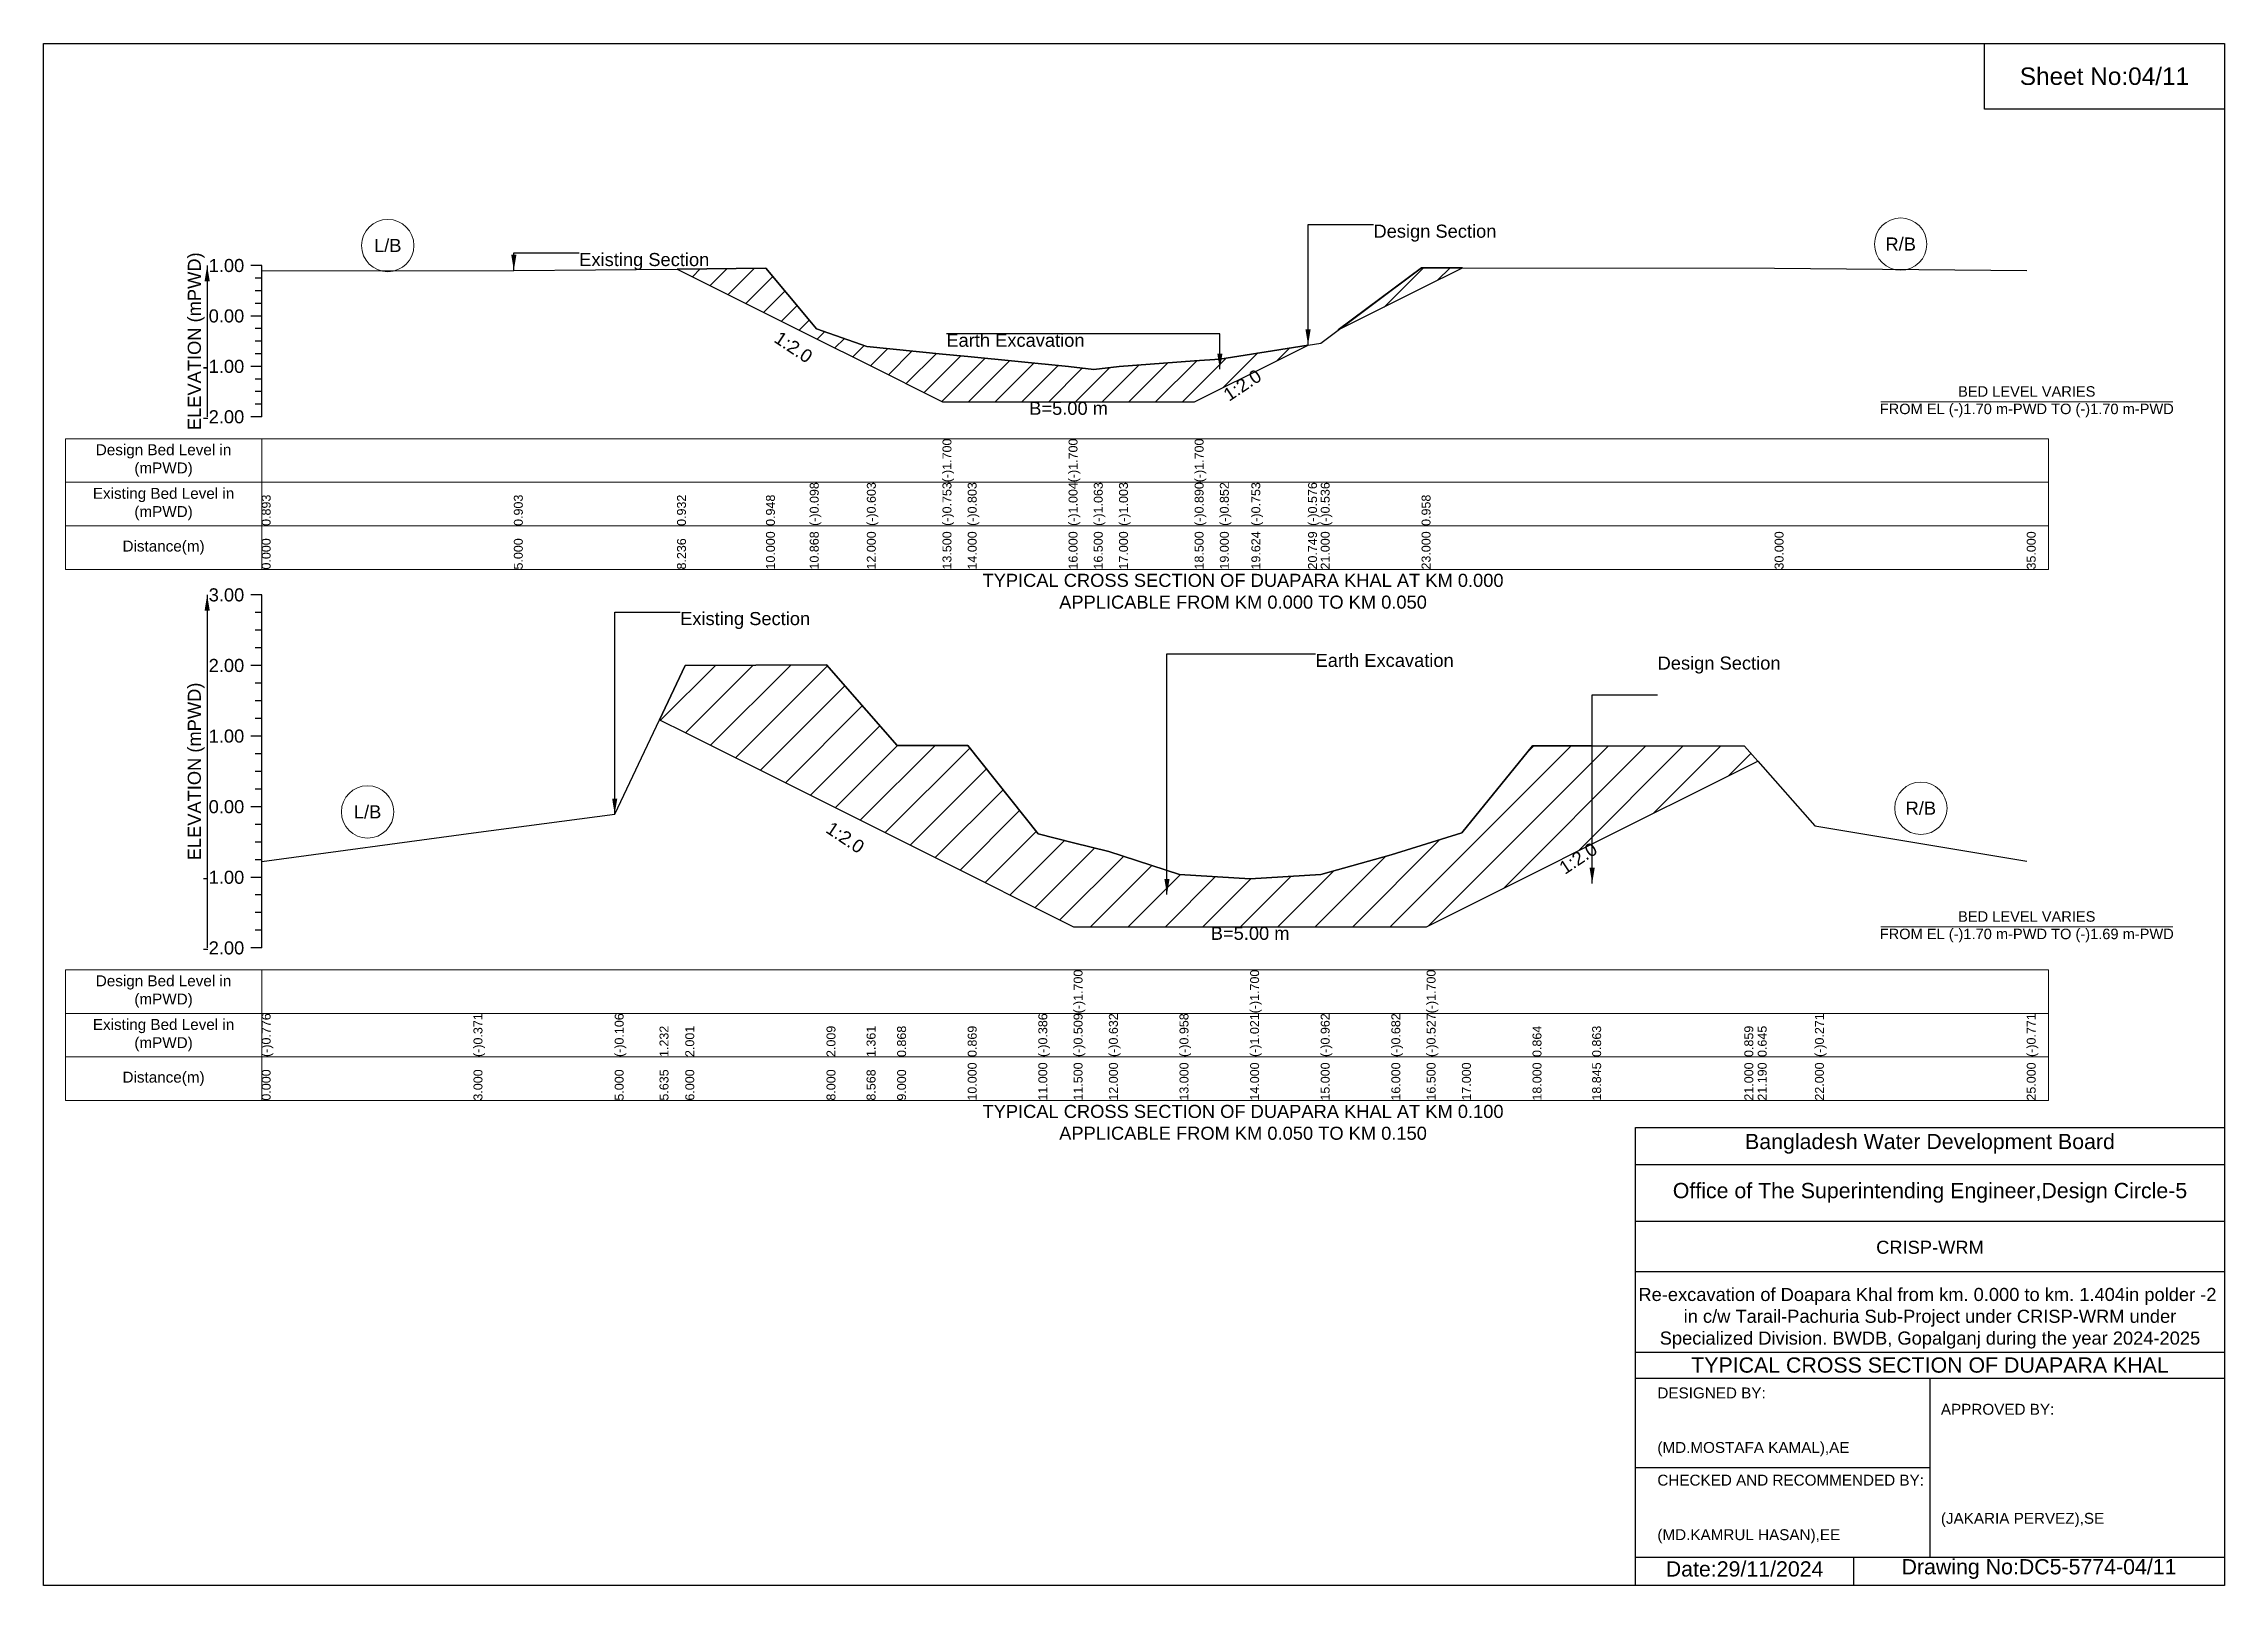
# Model space of a CAD drawing. Header units: inches. Extents: x 91000 to 218000, y -5656 to 7598.
# Drawn here: x 130000 to 138000, y -5656 to 0 of the extents above; entities that cross this region are included whole.
import ezdxf

# ---------------------------------------------------------------- set-up
doc = ezdxf.new("R2010")
doc.units = ezdxf.units.IN
doc.header["$LTSCALE"] = 7
doc.header["$MEASUREMENT"] = 0
for name, color, linetype, lineweight in [('Cross section Data Border', 7, 'Continuous', 9), ('Cross Section Labels', 7, 'Continuous', 9), ('Existing_Bed_Level for Xsection', 7, 'Continuous', 25)]:
    doc.layers.add(name, color=color, linetype=linetype, lineweight=lineweight)
doc.styles.get("Standard").update_dxf_attribs({"font": 'arial.ttf'})
doc.dimstyles.get("Standard").update_dxf_attribs({"dimtxt": 0.18, "dimasz": 0.18, "dimexe": 0.18, "dimexo": 0.0625, "dimgap": 0.09, "dimtad": 0, "dimtih": 1, "dimtoh": 1, "dimdec": 4, "dimzin": 0, "dimdsep": 46, "dimtxsty": 'Standard', "dimcen": 0.09, "dimadec": 0, "dimazin": 0, "dimtfac": 1, "dimtdec": 4, "dimtofl": 0, "dimtmove": 0, "dimatfit": 3, "dimfxl": 1, "dimtolj": 1, "dimtzin": 0, "dimarcsym": 0})

msp = doc.modelspace()

# ---------------------------------------------------------------- texts
at = {"attachment_point": 5}
for s, insert, char_height in [('Sheet No:04/11', (137560, -120), 64), ('Bangladesh Water Development Board', (136920, -4036), 56), ('Office of The Superintending Engineer,Design Circle-5', (136920, -4216), 56)]:
    msp.add_mtext(s, dxfattribs=dict(at, insert=insert, char_height=char_height))
for s, insert, char_height, width, attachment_point in [('CRISP-WRM', (136920, -4416), 48, 2240, 5), ('Re-excavation of Doapara Khal from km. 0.000 to km. 1.404in polder -2  in c/w Tarail-Pachuria Sub-Project under CRISP-WRM under Specialized Division. BWDB, Gopalganj during the year 2024-2025', (136920, -4676), 48, 2160, 5), ('TYPICAL CROSS SECTION OF DUAPARA KHAL', (136920, -4848), 56, 2240, 5), ('DESIGNED BY:^J^J^J(MD.MOSTAFA KAMAL),AE', (135920, -5056), 40, 1120, 4), ('APPROVED BY:^J^J^J^J^J^J(JAKARIA PERVEZ),SE', (136960, -5216), 40, 1120, 4), ('CHECKED AND RECOMMENDED BY:^J^J^J(MD.KAMRUL HASAN),EE', (135920, -5376), 40, 1120, 4), ('Date:29/11/2024', (136240, -5596), 56, 1120, 5), ('Drawing No:DC5-5774-04/11', (137320, -5596), 56, 1760, 5)]:
    msp.add_mtext(s, dxfattribs=dict(insert=insert, char_height=char_height, width=width, attachment_point=attachment_point))
at = {"layer": 'Cross section Data Border', "char_height": 40, "width": 640, "attachment_point": 5}
for s, insert in [('Design Bed Level in (mPWD)', (130440, -1529.3)), ('Existing Bed Level in (mPWD)', (130440, -1689.3)), ('Distance(m)', (130440, -1849.3)), ('Design Bed Level in (mPWD)', (130440, -3477.6)), ('Existing Bed Level in (mPWD)', (130440, -3637.6)), ('Distance(m)', (130440, -3797.6))]:
    msp.add_mtext(s, dxfattribs=dict(at, insert=insert))
at = {"layer": 'Cross Section Labels'}
for s, insert, char_height, attachment_point in [('L/B', (131262.5, -740.7), 48, 5), ('Design Section', (134878.5, -664.1), 48, 1), ('R/B', (136812.5, -735.6), 48, 5), ('Existing Section', (131965, -768.1), 48, 1), ('Earth Excavation', (133311.7, -1064.3), 48, 1), ('BED LEVEL VARIES ^JFROM EL (-)1.70 m-PWD TO (-)1.70 m-PWD', (137275, -1313.8), 38.4, 5), ('B=5.00 m', (133760, -1313.8), 48, 2), ('TYPICAL CROSS SECTION OF DUAPARA KHAL AT KM 0.000^JAPPLICABLE FROM KM 0.000 TO KM 0.050', (134400, -2009.3), 48, 5), ('Existing Section', (132335, -2085.2), 48, 1), ('Earth Excavation', (134666, -2238.6), 48, 1), ('Design Section', (135920.8, -2248.6), 48, 1), ('L/B', (131188.5, -2818.6), 48, 5), ('R/B', (136886.5, -2805), 48, 5), ('BED LEVEL VARIES ^JFROM EL (-)1.70 m-PWD TO (-)1.69 m-PWD', (137275, -3239.9), 38.4, 5), ('B=5.00 m', (134426, -3239.9), 48, 2), ('TYPICAL CROSS SECTION OF DUAPARA KHAL AT KM 0.100^JAPPLICABLE FROM KM 0.050 TO KM 0.150', (134400, -3957.6), 48, 5)]:
    msp.add_mtext(s, dxfattribs=dict(at, insert=insert, char_height=char_height, attachment_point=attachment_point))
at = {"layer": 'Cross Section Labels', "char_height": 48, "attachment_point": 2}
for insert, rotation in [((132764.3, -1093.5), 326.30993), ((134384.2, -1233), 33.69007), ((132954.3, -2892.5), 326.30993), ((135616, -2968.6), 33.69007)]:
    msp.add_mtext('1:2.0', dxfattribs=dict(at, insert=insert, rotation=rotation))
at = {"layer": 'Existing_Bed_Level for Xsection', "rotation": 90}
for s, insert, char_height, attachment_point in [('ELEVATION (mPWD)', (130560, -1091.8), 48, 5), ('(-)1.700', (133297.5, -1609.3), 32.8, 1), ('(-)1.700', (133760, -1609.3), 32.8, 1), ('(-)1.700', (134222.5, -1609.3), 32.8, 1), ('0.893', (130800, -1769.3), 32.8, 1), ('0.903', (131725, -1769.3), 32.8, 1), ('0.932', (132323.6, -1769.3), 32.8, 1), ('0.948', (132650, -1769.3), 32.8, 1), ('(-)0.098', (132810.6, -1769.3), 32.8, 1), ('(-)0.603', (133020, -1769.3), 32.8, 1), ('(-)0.753', (133297.5, -1769.3), 32.8, 1), ('(-)0.803', (133390, -1769.3), 32.8, 1), ('(-)1.004', (133760, -1769.3), 32.8, 1), ('(-)1.063', (133852.5, -1769.3), 32.8, 1), ('(-)1.003', (133945, -1769.3), 32.8, 1), ('(-)0.890', (134222.5, -1769.3), 32.8, 1), ('(-)0.852', (134315, -1769.3), 32.8, 1), ('(-)0.753', (134430.5, -1769.3), 32.8, 1), ('(-)0.576', (134638.5, -1769.3), 32.8, 1), ('(-)0.536', (134685, -1769.3), 32.8, 1), ('0.958', (135055, -1769.3), 32.8, 1), ('0.000', (130800, -1929.3), 32.8, 1), ('5.000', (131725, -1929.3), 32.8, 1), ('8.236', (132323.6, -1929.3), 32.8, 1), ('10.000', (132650, -1929.3), 32.8, 1), ('10.868', (132810.6, -1929.3), 32.8, 1), ('12.000', (133020, -1929.3), 32.8, 1), ('13.500', (133297.5, -1929.3), 32.8, 1), ('14.000', (133390, -1929.3), 32.8, 1), ('16.000', (133760, -1929.3), 32.8, 1), ('16.500', (133852.5, -1929.3), 32.8, 1), ('17.000', (133945, -1929.3), 32.8, 1), ('18.500', (134222.5, -1929.3), 32.8, 1), ('19.000', (134315, -1929.3), 32.8, 1), ('19.624', (134430.5, -1929.3), 32.8, 1), ('20.749', (134638.5, -1929.3), 32.8, 1), ('21.000', (134685, -1929.3), 32.8, 1), ('23.000', (135055, -1929.3), 32.8, 1), ('30.000', (136350, -1929.3), 32.8, 1), ('35.000', (137275, -1929.3), 32.8, 1), ('ELEVATION (mPWD)', (130560, -2670.1), 48, 5), ('(-)1.700', (133778.5, -3557.6), 32.8, 1), ('(-)1.700', (134426, -3557.6), 32.8, 1), ('(-)1.700', (135073.5, -3557.6), 32.8, 1), ('(-)0.776', (130800, -3717.6), 32.8, 1), ('(-)0.371', (131577, -3717.6), 32.8, 1), ('(-)0.106', (132095, -3717.6), 32.8, 1), ('(-)0.386', (133649, -3717.6), 32.8, 1), ('(-)0.509', (133778.5, -3717.6), 32.8, 1), ('(-)0.632', (133908, -3717.6), 32.8, 1), ('(-)0.958', (134167, -3717.6), 32.8, 1), ('(-)1.021', (134426, -3717.6), 32.8, 1), ('(-)0.962', (134685, -3717.6), 32.8, 1), ('(-)0.682', (134944, -3717.6), 32.8, 1), ('(-)0.527', (135073.5, -3717.6), 32.8, 1), ('(-)0.271', (136498, -3717.6), 32.8, 1), ('(-)0.771', (137275, -3717.6), 32.8, 1), ('1.232', (132259.5, -3717.6), 32.8, 1), ('2.001', (132354, -3717.6), 32.8, 1), ('2.009', (132872, -3717.6), 32.8, 1), ('1.361', (133019, -3717.6), 32.8, 1), ('0.868', (133131, -3717.6), 32.8, 1), ('0.869', (133390, -3717.6), 32.8, 1), ('0.864', (135462, -3717.6), 32.8, 1), ('0.863', (135680.8, -3717.6), 32.8, 1), ('0.859', (136239, -3717.6), 32.8, 1), ('0.645', (136288.1, -3717.6), 32.8, 1), ('10.000', (133390, -3877.6), 32.8, 1), ('11.000', (133649, -3877.6), 32.8, 1), ('11.500', (133778.5, -3877.6), 32.8, 1), ('12.000', (133908, -3877.6), 32.8, 1), ('13.000', (134167, -3877.6), 32.8, 1), ('14.000', (134426, -3877.6), 32.8, 1), ('15.000', (134685, -3877.6), 32.8, 1), ('16.000', (134944, -3877.6), 32.8, 1), ('16.500', (135073.5, -3877.6), 32.8, 1), ('17.000', (135203, -3877.6), 32.8, 1), ('18.000', (135462, -3877.6), 32.8, 1), ('18.845', (135680.8, -3877.6), 32.8, 1), ('21.000', (136239, -3877.6), 32.8, 1), ('21.190', (136288.1, -3877.6), 32.8, 1), ('22.000', (136498, -3877.6), 32.8, 1), ('25.000', (137275, -3877.6), 32.8, 1), ('0.000', (130800, -3877.6), 32.8, 1), ('3.000', (131577, -3877.6), 32.8, 1), ('5.000', (132095, -3877.6), 32.8, 1), ('5.635', (132259.5, -3877.6), 32.8, 1), ('6.000', (132354, -3877.6), 32.8, 1), ('8.000', (132872, -3877.6), 32.8, 1), ('8.568', (133019, -3877.6), 32.8, 1), ('9.000', (133131, -3877.6), 32.8, 1)]:
    msp.add_mtext(s, dxfattribs=dict(at, insert=insert, char_height=char_height, attachment_point=attachment_point))
at = {"layer": 'Existing_Bed_Level for Xsection', "char_height": 48, "attachment_point": 6}
for s, insert in [('1.00', (130736, -814.3)), ('0.00', (130736, -999.3)), ('-1.00', (130736, -1184.3)), ('-2.00', (130736, -1369.3)), ('3.00', (130736, -2022.6)), ('2.00', (130736, -2281.6)), ('1.00', (130736, -2540.6)), ('0.00', (130736, -2799.6)), ('-1.00', (130736, -3058.6)), ('-2.00', (130736, -3317.6))]:
    msp.add_mtext(s, dxfattribs=dict(at, insert=insert))

# ---------------------------------------------------------------- hatches: boundary and pattern name
at = {"layer": 'Existing_Bed_Level for Xsection'}
h = msp.add_hatch(dxfattribs=at)
h.set_pattern_fill('ANSI31', color=256, scale=555, style=0)
h.paths.add_polyline_path([(132323.6, -826.9), (132650, -990.1), (132810.6, -1070.4), (132835, -1082.6), (133020, -1175.1), (133297.5, -1313.8), (133390, -1313.8), (133760, -1313.8), (133852.5, -1313.8), (133945, -1313.8), (134222.5, -1313.8), (134315, -1267.6), (134430.5, -1209.9), (134638.5, -1105.9), (134430.5, -1138.7), (134315, -1157), (134222.5, -1163.9), (133945, -1184.9), (133852.5, -1196), (133760, -1185.1), (133390, -1147.9), (133297.5, -1138.7), (133020, -1110.9), (132835, -1046.9), (132810.6, -1017.4), (132650, -824)])
h = msp.add_hatch(dxfattribs=at)
h.set_pattern_fill('ANSI31', color=256, scale=555, style=0)
h.paths.add_polyline_path([(134749.4, -1050.4), (135055, -897.6), (135205.5, -822.3), (135055, -822.1)])
h = msp.add_hatch(dxfattribs=at)
h.set_pattern_fill('ANSI31', color=256, scale=777, style=0)
h.paths.add_polyline_path([(132259.5, -2480.4), (132354, -2527.6), (132872, -2786.6), (133019, -2860.1), (133131, -2916.1), (133390, -3045.6), (133649, -3175.1), (133778.5, -3239.9), (133908, -3239.9), (134167, -3239.9), (134426, -3239.9), (134685, -3239.9), (134944, -3239.9), (135073.5, -3239.9), (135203, -3175.1), (135462, -3045.6), (135680.8, -2936.2), (136239, -2657.1), (136288.1, -2632.6), (136239, -2577.1), (135680.8, -2576.1), (135462, -2575.8), (135203, -2895.7), (135073.5, -2935.9), (134944, -2976.2), (134685, -3048.7), (134426, -3064), (134167, -3047.7), (133908, -2963.2), (133778.5, -2931.4), (133649, -2899.5), (133390, -2574.5), (133131, -2574.7), (133019, -2447), (132872, -2279.2), (132354, -2281.3)])

# ---------------------------------------------------------------- linework, layer by layer
for points in [[(130000, 0), (138000, 0), (138000, -5656), (130000, -5656)], [(137120, 0), (138000, 0), (138000, -240), (137120, -240)]]:
    msp.add_lwpolyline(points, close=True)
for points in [[(135840, -5656), (135840, -3976), (138000, -3976)], [(135840, -4112), (138000, -4112)], [(135840, -4320), (138000, -4320)], [(135840, -4504), (138000, -4504)], [(135840, -4800), (138000, -4800)], [(135840, -4896), (138000, -4896)], [(136920, -4896), (136920, -5552)], [(135840, -5224), (136920, -5224)], [(135840, -5552), (138000, -5552)], [(136640, -5552), (136640, -5656)]]:
    msp.add_lwpolyline(points)
at = {"layer": 'Cross section Data Border'}
for points in [[(130080, -1449.3), (137355, -1449.3), (137355, -1929.3), (130080, -1929.3)], [(130080, -3397.6), (137355, -3397.6), (137355, -3877.6), (130080, -3877.6)]]:
    msp.add_lwpolyline(points, close=True, dxfattribs=at)
for points in [[(130800, -1449.3), (130800, -1929.3)], [(130080, -1609.3), (137355, -1609.3)], [(130080, -1769.3), (137355, -1769.3)], [(130800, -3397.6), (130800, -3877.6)], [(130080, -3557.6), (137355, -3557.6)], [(130080, -3717.6), (137355, -3717.6)]]:
    msp.add_lwpolyline(points, dxfattribs=at)
at = {"layer": 'Cross Section Labels'}
for points in [[(136739.2, -1313.8), (137810.8, -1313.8)], [(136739.2, -3239.9), (137810.8, -3239.9)]]:
    msp.add_lwpolyline(points, dxfattribs=at)
for centre in [(136812.5, -735.6), (131262.5, -740.7), (136886.5, -2805), (131188.5, -2818.6)]:
    msp.add_circle(centre, 96, dxfattribs=at)
at = {"layer": 'Existing_Bed_Level for Xsection'}
for points in [[(130800, -814.3), (130760, -814.3)], [(130800, -860.6), (130776, -860.6)], [(130800, -1369.3), (130800, -1184.3), (130800, -999.3), (130800, -814.3)], [(130800, -834.1), (131725, -832.3), (132323.6, -826.9), (132650, -824), (132810.6, -1017.4), (132835, -1046.9), (133020, -1110.9), (133297.5, -1138.7), (133297.5, -1138.7), (133390, -1147.9), (133760, -1185.1), (133760, -1185.1), (133852.5, -1196), (133945, -1184.9), (134222.5, -1163.9), (134222.5, -1163.9), (134315, -1157), (134430.5, -1138.7), (134638.5, -1105.9), (134685, -1098.5), (135055, -822.1), (136350, -824), (137275, -832.3)], [(130800, -906.8), (130776, -906.8)], [(130800, -953.1), (130776, -953.1)], [(130800, -999.3), (130760, -999.3)], [(130800, -1045.6), (130776, -1045.6)], [(130800, -1091.8), (130776, -1091.8)], [(130800, -1184.3), (130760, -1184.3)], [(130800, -1138.1), (130776, -1138.1)], [(130800, -1230.6), (130776, -1230.6)], [(130800, -1276.8), (130776, -1276.8)], [(130800, -1323.1), (130776, -1323.1)], [(130800, -1369.3), (130760, -1369.3)], [(130800, -2022.6), (130760, -2022.6)], [(130800, -3317.6), (130800, -3058.6), (130800, -2799.6), (130800, -2540.6), (130800, -2281.6), (130800, -2022.6)], [(130800, -2087.3), (130776, -2087.3)], [(130800, -2152.1), (130776, -2152.1)], [(130800, -2216.8), (130776, -2216.8)], [(130800, -2281.6), (130760, -2281.6)], [(130800, -3000.5), (131577, -2895.7), (132095, -2827), (132259.5, -2480.4), (132354, -2281.3), (132872, -2279.2), (133019, -2447), (133131, -2574.7), (133390, -2574.5), (133649, -2899.5), (133778.5, -2931.4), (133778.5, -2931.4), (133908, -2963.2), (134167, -3047.7), (134426, -3064), (134426, -3064), (134685, -3048.7), (134944, -2976.2), (135073.5, -2935.9), (135073.5, -2935.9), (135203, -2895.7), (135462, -2575.8), (135680.8, -2576.1), (136239, -2577.1), (136288.1, -2632.6), (136498, -2869.8), (137275, -2999.2)], [(130800, -2346.3), (130776, -2346.3)], [(130800, -2411.1), (130776, -2411.1)], [(130800, -2475.8), (130776, -2475.8)], [(130800, -2540.6), (130760, -2540.6)], [(130800, -2605.3), (130776, -2605.3)], [(130800, -2670.1), (130776, -2670.1)], [(130800, -2799.6), (130760, -2799.6)], [(130800, -2734.8), (130776, -2734.8)], [(130800, -2864.3), (130776, -2864.3)], [(130800, -2929.1), (130776, -2929.1)], [(130800, -2993.8), (130776, -2993.8)], [(130800, -3058.6), (130760, -3058.6)], [(130800, -3123.3), (130776, -3123.3)], [(130800, -3188.1), (130776, -3188.1)], [(130800, -3252.8), (130776, -3252.8)], [(130800, -3317.6), (130760, -3317.6)]]:
    msp.add_lwpolyline(points, dxfattribs=at)
for points in [[(132323.6, -826.9), (132650, -990.1), (132810.6, -1070.4), (132835, -1082.6), (133020, -1175.1), (133297.5, -1313.8), (133297.5, -1313.8), (133390, -1313.8), (133760, -1313.8), (133760, -1313.8), (133852.5, -1313.8), (133945, -1313.8), (134222.5, -1313.8), (134222.5, -1313.8), (134315, -1267.6), (134430.5, -1209.9), (134638.5, -1105.9), (134430.5, -1138.7), (134315, -1157), (134222.5, -1163.9), (134222.5, -1163.9), (133945, -1184.9), (133852.5, -1196), (133760, -1185.1), (133760, -1185.1), (133390, -1147.9), (133297.5, -1138.7), (133297.5, -1138.7), (133020, -1110.9), (132835, -1046.9), (132810.6, -1017.4), (132650, -824)], [(134749.4, -1050.4), (135055, -897.6), (135205.5, -822.3), (135055, -822.1)], [(132259.5, -2480.4), (132259.5, -2480.4), (132354, -2527.6), (132872, -2786.6), (133019, -2860.1), (133131, -2916.1), (133390, -3045.6), (133649, -3175.1), (133778.5, -3239.9), (133778.5, -3239.9), (133908, -3239.9), (134167, -3239.9), (134426, -3239.9), (134426, -3239.9), (134685, -3239.9), (134944, -3239.9), (135073.5, -3239.9), (135073.5, -3239.9), (135203, -3175.1), (135462, -3045.6), (135680.8, -2936.2), (136239, -2657.1), (136288.1, -2632.6), (136239, -2577.1), (135680.8, -2576.1), (135462, -2575.8), (135203, -2895.7), (135073.5, -2935.9), (135073.5, -2935.9), (134944, -2976.2), (134685, -3048.7), (134426, -3064), (134426, -3064), (134167, -3047.7), (133908, -2963.2), (133778.5, -2931.4), (133778.5, -2931.4), (133649, -2899.5), (133390, -2574.5), (133131, -2574.7), (133019, -2447), (132872, -2279.2), (132354, -2281.3), (132259.5, -2480.4)]]:
    msp.add_lwpolyline(points, close=True, dxfattribs=at)

msp.set_redraw_order([(e.dxf.handle, doc.entitydb.next_handle()) for e in msp.query("TEXT MTEXT ATTDEF DIMENSION ARC_DIMENSION")])  # texts and dimensions are drawn at this point

# ---------------------------------------------------------------- leaders
at = {"layer": 'Cross Section Labels', "annotation_type": 0, "has_hookline": 1}
for points, hookline_direction, text_width in [([(134638.5, -1105.9), (134638.5, -664.1), (134878.4, -664.1)], 0, 441.2), ([(131725, -832.3), (131725, -768.1), (131964.9, -768.1)], 0, 467.2), ([(134315, -1194.5), (134315, -1064.3), (133311.8, -1064.3)], 1, 497), ([(132095, -2827), (132095, -2085.2), (132334.9, -2085.2)], 0, 467.2), ([(134121, -3121.9), (134121, -2238.6), (134665.9, -2238.6)], 0, 497), ([(135680.8, -3081.1), (135680.8, -2388.9), (135920.7, -2388.9)], 0, 441.2)]:
    msp.add_leader(points, dimstyle='Standard', override={"dimasz": 57.6}, dxfattribs=dict(at, hookline_direction=hookline_direction, text_width=text_width))
at = {"layer": 'Existing_Bed_Level for Xsection'}
for points in [[(130600, -814.3), (130600, -1369.3)], [(130600, -2022.6), (130600, -3317.6)]]:
    msp.add_leader(points, dimstyle='Standard', override={"dimasz": 57.6}, dxfattribs=at)

doc.saveas('drawing.dxf')
